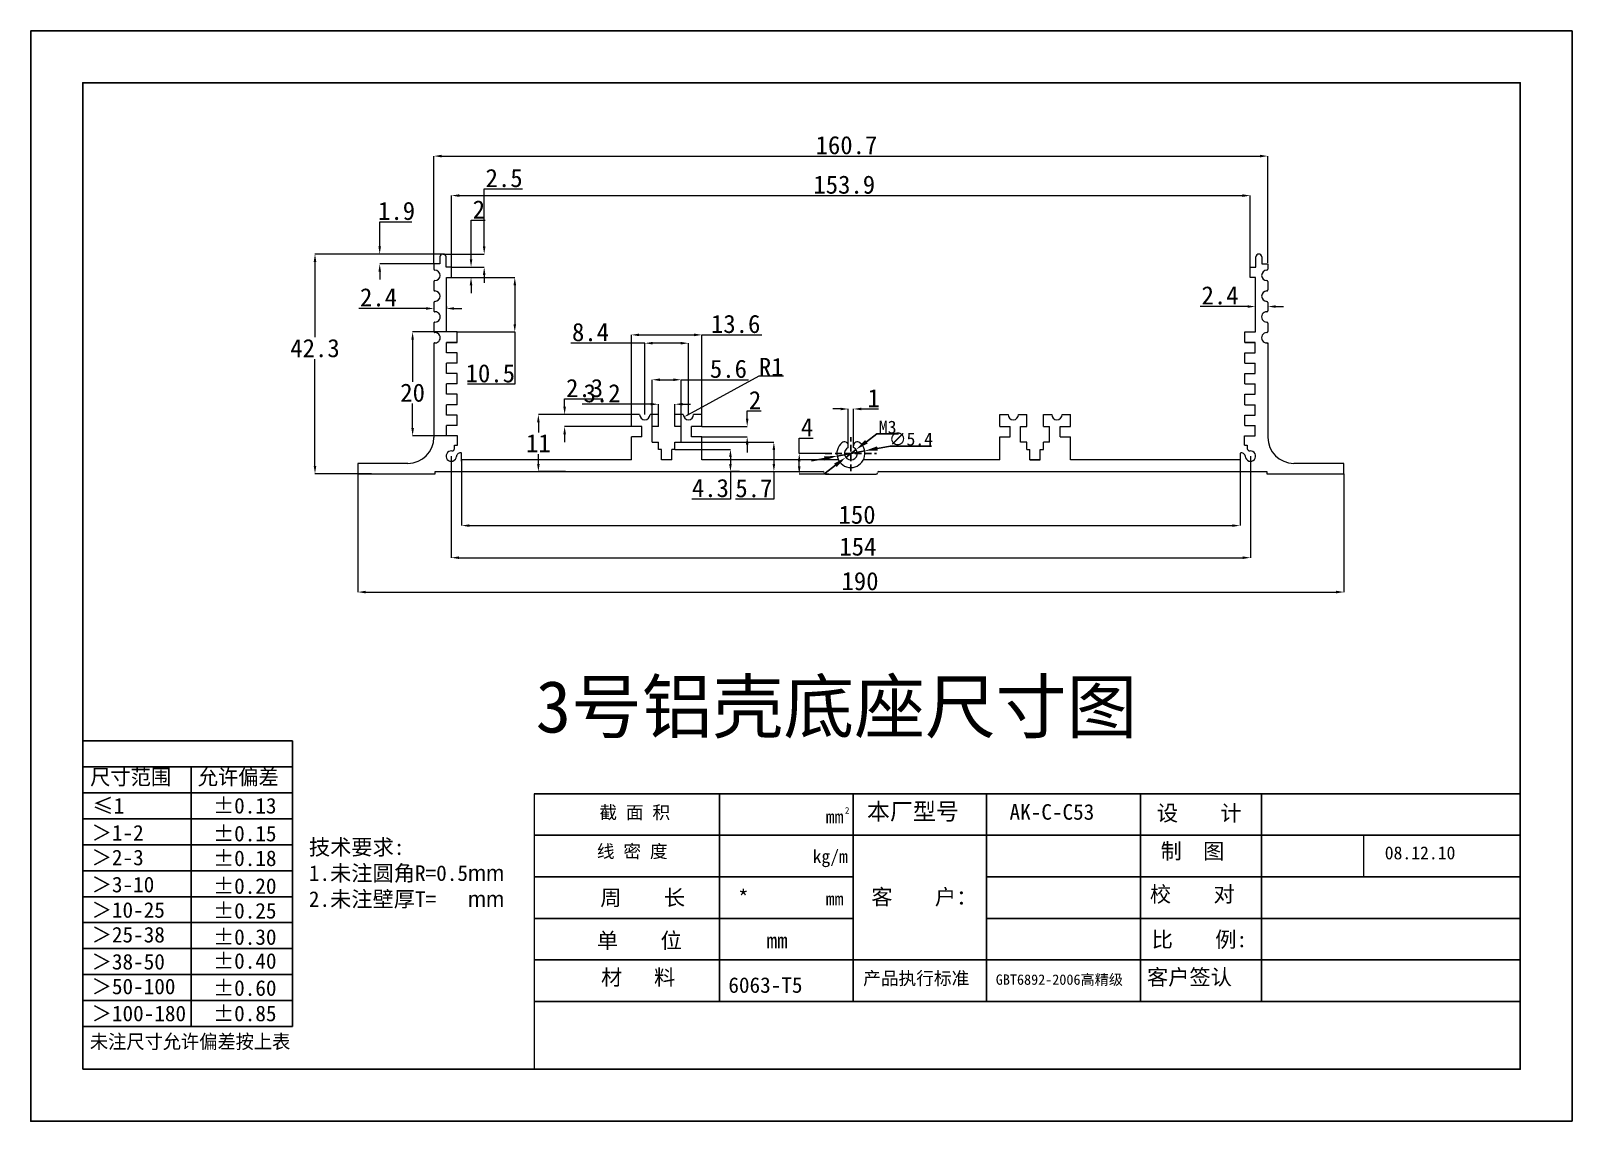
# Model space of a CAD drawing. Header units: millimetres. Extents: x 0 to 6709, y 0 to 2428.
# Drawn here: x 2611.6 to 2908.6, y 180.9 to 390.9 of the extents above; entities that cross this region are included whole.
import ezdxf

# ---------------------------------------------------------------- set-up
doc = ezdxf.new("R2010")
doc.units = ezdxf.units.MM
doc.header["$PDMODE"] = 2
doc.header["$PDSIZE"] = 3
doc.linetypes.add('HIDDEN', pattern=[1.905, 1.27, -0.635])
doc.layers.add('PROPRO', color=1, linetype='Continuous')
doc.dimstyles.new('ISO-25', dxfattribs={"dimtxt": 2.5, "dimasz": 2.5, "dimexe": 0, "dimexo": 0, "dimgap": 0, "dimtad": 1, "dimtih": 1, "dimtoh": 1, "dimdec": 1, "dimdsep": 46, "dimtxsty": 'Standard', "dimcen": 2.5, "dimadec": 0, "dimazin": 0, "dimtfac": 1, "dimtdec": 1, "dimtmove": 0, "dimatfit": 3, "dimfxl": 1, "dimarcsym": 0})
doc.dimstyles.new('ISO-25$0', dxfattribs={"dimtxt": 3.5, "dimasz": 1.5, "dimexe": 0, "dimexo": 0, "dimgap": 0.3, "dimtad": 1, "dimtih": 1, "dimtoh": 1, "dimdec": 1, "dimdsep": 46, "dimtxsty": 'Standard', "dimcen": 0, "dimaunit": 1, "dimadec": 0, "dimazin": 3, "dimtfac": 1, "dimtdec": 1, "dimtofl": 0, "dimtmove": 0, "dimatfit": 3, "dimfxl": 1, "dimlwd": 9, "dimlwe": 9, "dimarcsym": 0})
doc.dimstyles.new('ISO-25$4', dxfattribs={"dimtxt": 3.5, "dimasz": 0.8, "dimexe": 1, "dimexo": 1, "dimgap": 0, "dimtad": 1, "dimtih": 1, "dimtoh": 1, "dimdec": 1, "dimdsep": 46, "dimtxsty": 'Standard', "dimcen": 0, "dimaunit": 1, "dimadec": 0, "dimazin": 3, "dimtfac": 1, "dimtdec": 1, "dimtofl": 0, "dimtmove": 0, "dimatfit": 3, "dimfxl": 1, "dimlwd": 9, "dimlwe": 9, "dimarcsym": 0})

msp = doc.modelspace()

# ---------------------------------------------------------------- texts
at = {"color": 4, "insert": (2708.89, 265.73), "char_height": 10, "width": 140.928, "attachment_point": 1}
msp.add_mtext('3{\\fSimSun|b0|i0|c134|p2;号铝壳底座尺寸图}', dxfattribs=at)
at = {"attachment_point": 1}
for s, insert, char_height, width in [('\\fTxt|b0|i0|c134|p2;尺寸范围', (2623.03, 248.68), 3, 24.7434), ('\\fTxt|b0|i0|c134|p2;允许偏差', (2643.76, 248.68), 3, 24.7434), ('\\fTxt|b0|i0|c134|p2;≤1', (2623.47, 243.14), 3, 23.2304), ('%%p0.13', (2646.69, 243.14), 3, 20.9967), ('{\\fSimSun|b0|i0|c134|p2;设    计}', (2828.56, 241.73), 3, 17.2095), ('\\fTxt|b0|i0|c134|p2;＞1-2', (2623.32, 237.93), 3, 25.1663), ('%%p0.15', (2646.69, 237.78), 3, 20.9967), ('{\\fSimSun|b0|i0|c134|p2;技术要求:\\P1.未注圆角R=0.5\\fArial|b0|i0|c0|p32;mm\\fSimSun|b0|i0|c134|p2;\\P2.未注壁厚T=   \\fArial|b0|i0|c0|p32;mm}', (2665.17, 235.16), 3, 57.9996), ('{\\fSimSun|b0|i0|c134|p2;制  图}', (2829.3, 234.41), 3, 17.2095), ('\\fTxt|b0|i0|c134|p2;＞2-3', (2623.32, 233.17), 3, 25.1663), ('%%p0.18', (2646.69, 233.02), 3, 20.9967), ('\\fTxt|b0|i0|c134|p2;＞3-10', (2623.32, 227.96), 3, 25.1663), ('%%p0.20', (2646.69, 227.67), 3, 20.9967), ('{\\fSimSun|b0|i0|c134|p2;校    对}', (2827.22, 226.1), 3, 17.2095), ('\\fTxt|b0|i0|c134|p2;＞10-25', (2623.32, 223.06), 3, 25.1663), ('%%p0.25', (2646.69, 222.91), 3, 20.9967), ('\\fTxt|b0|i0|c134|p2;＞25-38', (2623.32, 218.3), 3, 25.1663), ('%%p0.30', (2646.69, 217.85), 3, 20.9967), ('\\fTxt|b0|i0|c134|p2;＞38-50', (2623.32, 213.09), 3, 25.1663), ('%%p0.40', (2646.69, 213.24), 3, 20.9967), ('\\fTxt|b0|i0|c134|p2;＞50-100', (2623.32, 208.33), 3, 25.1663), ('%%p0.60', (2646.69, 208.03), 3, 20.9967), ('\\fISOCP|b0|i0|c134|p2;客户签认', (2826.66, 210.12), 3, 17.2095), ('\\fTxt|b0|i0|c134|p2;＞100-180', (2623.32, 203.13), 3, 25.1663), ('%%p0.85', (2646.69, 203.13), 3, 20.9967), ('\\fTxt|b0|i0|c134|p2;未注尺寸允许偏差按上表', (2622.98, 197.56), 2.7, 63.428)]:
    msp.add_mtext(s, dxfattribs=dict(at, insert=insert, char_height=char_height, width=width))
at = {"color": 3, "attachment_point": 1}
for s, insert, char_height, width in [('{\\fSimHei|b0|i0|c134|p2;\\C256;截 面 积}', (2721.14, 241.6), 2.5, 23.9841), ('{\\fSimSun|b0|i0|c134|p54;\\C256;本厂型号}', (2772.7, 242.17), 3.25, 22.2026), ('AK-C-C53', (2800.18, 241.94), 3, 19.6733), ('{\\fSimHei|b0|i0|c134|p2;\\C256;线 密 度}', (2720.66, 234.11), 2.5, 17.5805), ('08.12.10', (2872.48, 233.81), 2.5, 20.842), ('{\\fSimSun|b0|i0|c134|p2;\\C0;材   料}', (2721.46, 210.09), 3, 19.429)]:
    msp.add_mtext(s, dxfattribs=dict(at, insert=insert, char_height=char_height, width=width))
at = {"lineweight": -3, "insert": (2768.48, 241.36), "char_height": 1.25, "width": 8.354, "attachment_point": 1}
msp.add_mtext('{\\fSimSun|b0|i0|c134|p2;2}', dxfattribs=at)
at = {"lineweight": 70, "char_height": 2.5, "width": 113.5994, "attachment_point": 1}
for s, insert in [('{\\fSimSun|b0|i0|c134|p2;mm}', (2764.77, 240.77)), ('{\\fSimSun|b0|i0|c134|p2;kg/m}', (2762.23, 233.12)), ('{\\fSimSun|b0|i0|c134|p2;mm}', (2764.77, 224.96)), ('{\\fSimSun|b0|i0|c134|p2;产品执行标准   \\H0.8x;GBT6892-2006高精级}', (2771.97, 209.65))]:
    msp.add_mtext(s, dxfattribs=dict(at, insert=insert))
at = {"char_height": 3, "attachment_point": 1}
for s, insert in [('{\\fSimSun|b0|i0|c134|p2;周    长     *}', (2721.32, 225.43)), ('{\\fSimSun|b0|i0|c134|p2; 客    户：     }', (2771.49, 225.57)), ('{\\fSimSun|b0|i0|c134|p2;单    位        mm}', (2720.68, 217.18)), ('{\\fSimSun|b0|i0|c134|p2;比    例:}', (2827.57, 217.38)), ('{\\fSimSun|b0|i0|c134|p2;6063-T5}', (2746, 208.6))]:
    msp.add_mtext(s, dxfattribs=dict(at, insert=insert))

# ---------------------------------------------------------------- blocks, each defined once
blk = doc.blocks.new('*D13')
at = {"color": 0, "lineweight": 9, "transparency": 16777216}
for p, q in [((2674.61, 306.58), (2674.61, 282.79)), ((2864.61, 305.58), (2864.61, 282.79)), ((2676.11, 282.79), (2863.11, 282.79))]:
    blk.add_line(p, q, dxfattribs=at)
at = {"color": 0, "transparency": 16777216}
for points in [[(2676.11, 283.04), (2676.11, 282.54), (2674.61, 282.79)], [(2863.11, 283.04), (2863.11, 282.54), (2864.61, 282.79)]]:
    blk.add_solid(points, dxfattribs=at)
at = {"layer": 'Defpoints', "color": 0, "transparency": 16777216}
for p in [(2674.61, 306.58), (2864.61, 305.58), (2864.61, 282.79)]:
    blk.add_point(p, dxfattribs=at)
at = {"color": 0, "transparency": 16777216, "insert": (2771.37, 284.88), "char_height": 3.5, "attachment_point": 5}
blk.add_mtext('190', dxfattribs=at)
blk = doc.blocks.new('*D14')
at = {"color": 0, "lineweight": 9, "transparency": 16777216}
for p, q in [((2692.61, 308.98), (2692.61, 289.41)), ((2846.61, 308.98), (2846.61, 289.41)), ((2694.11, 289.41), (2845.11, 289.41))]:
    blk.add_line(p, q, dxfattribs=at)
at = {"color": 0, "transparency": 16777216}
for points in [[(2694.11, 289.66), (2694.11, 289.16), (2692.61, 289.41)], [(2845.11, 289.66), (2845.11, 289.16), (2846.61, 289.41)]]:
    blk.add_solid(points, dxfattribs=at)
at = {"layer": 'Defpoints', "color": 0, "transparency": 16777216}
for p in [(2692.61, 308.98), (2846.61, 308.98), (2846.61, 289.41)]:
    blk.add_point(p, dxfattribs=at)
at = {"color": 0, "transparency": 16777216, "insert": (2770.96, 291.54), "char_height": 3.5, "attachment_point": 5}
blk.add_mtext('154', dxfattribs=at)
blk = doc.blocks.new('*D15')
at = {"color": 0, "lineweight": 9, "transparency": 16777216}
for p, q in [((2694.61, 308.28), (2694.61, 295.59)), ((2844.61, 308.28), (2844.61, 295.59)), ((2696.11, 295.59), (2843.11, 295.59))]:
    blk.add_line(p, q, dxfattribs=at)
at = {"color": 0, "transparency": 16777216}
for points in [[(2696.11, 295.84), (2696.11, 295.34), (2694.61, 295.59)], [(2843.11, 295.84), (2843.11, 295.34), (2844.61, 295.59)]]:
    blk.add_solid(points, dxfattribs=at)
at = {"layer": 'Defpoints', "color": 0, "transparency": 16777216}
for p in [(2694.61, 308.28), (2844.61, 308.28), (2844.61, 295.59)]:
    blk.add_point(p, dxfattribs=at)
at = {"color": 0, "transparency": 16777216, "insert": (2770.8, 297.67), "char_height": 3.5, "attachment_point": 5}
blk.add_mtext('150', dxfattribs=at)
blk = doc.blocks.new('*D16')
at = {"color": 0, "lineweight": 9, "transparency": 16777216}
for p, q in [((2691.01, 347.88), (2666.35, 347.88)), ((2666.35, 346.38), (2666.35, 331.87)), ((2666.35, 307.08), (2666.35, 327.62)), ((2677.22, 305.58), (2666.35, 305.58))]:
    blk.add_line(p, q, dxfattribs=at)
at = {"color": 0, "transparency": 16777216}
for points in [[(2666.1, 346.38), (2666.6, 346.38), (2666.35, 347.88)], [(2666.1, 307.08), (2666.6, 307.08), (2666.35, 305.58)]]:
    blk.add_solid(points, dxfattribs=at)
at = {"layer": 'Defpoints', "color": 0, "transparency": 16777216}
for p in [(2666.35, 347.88), (2691.01, 347.88), (2677.22, 305.58)]:
    blk.add_point(p, dxfattribs=at)
at = {"color": 0, "transparency": 16777216, "insert": (2666.35, 329.75), "char_height": 3.5, "attachment_point": 5}
blk.add_mtext('42.3', dxfattribs=at)
blk = doc.blocks.new('*D10')
at = {"color": 0, "lineweight": 9, "transparency": 16777216}
for p, q in [((2692.66, 344.38), (2692.66, 359.15)), ((2694.16, 359.15), (2845.06, 359.15)), ((2846.56, 345.23), (2846.56, 359.15))]:
    blk.add_line(p, q, dxfattribs=at)
at = {"color": 0, "transparency": 16777216}
for points in [[(2694.16, 359.4), (2694.16, 358.9), (2692.66, 359.15)], [(2845.06, 359.4), (2845.06, 358.9), (2846.56, 359.15)]]:
    blk.add_solid(points, dxfattribs=at)
at = {"layer": 'Defpoints', "color": 0, "transparency": 16777216}
for p in [(2846.56, 359.15), (2846.56, 345.23), (2692.66, 344.38)]:
    blk.add_point(p, dxfattribs=at)
at = {"color": 0, "transparency": 16777216, "insert": (2768.33, 361.24), "char_height": 3.5, "attachment_point": 5}
blk.add_mtext('153.9', dxfattribs=at)
blk = doc.blocks.new('*D17')
at = {"color": 0, "lineweight": 9, "transparency": 16777216}
for p, q in [((2689.26, 345.98), (2689.26, 366.76)), ((2690.76, 366.76), (2848.46, 366.76)), ((2849.96, 346.18), (2849.96, 366.76))]:
    blk.add_line(p, q, dxfattribs=at)
at = {"color": 0, "transparency": 16777216}
for points in [[(2690.76, 367.01), (2690.76, 366.51), (2689.26, 366.76)], [(2848.46, 367.01), (2848.46, 366.51), (2849.96, 366.76)]]:
    blk.add_solid(points, dxfattribs=at)
at = {"layer": 'Defpoints', "color": 0, "transparency": 16777216}
for p in [(2849.96, 366.76), (2689.26, 345.98), (2849.96, 346.18)]:
    blk.add_point(p, dxfattribs=at)
at = {"color": 0, "transparency": 16777216, "insert": (2768.76, 368.85), "char_height": 3.5, "attachment_point": 5}
blk.add_mtext('160.7', dxfattribs=at)
blk = doc.blocks.new('*D18')
at = {"color": 0, "lineweight": 9, "transparency": 16777216}
for p, q in [((2678.82, 349.38), (2678.82, 354.1)), ((2678.82, 354.1), (2685.03, 354.1)), ((2690.25, 347.88), (2678.82, 347.88)), ((2689.61, 345.98), (2678.82, 345.98)), ((2678.82, 344.48), (2678.82, 342.98))]:
    blk.add_line(p, q, dxfattribs=at)
at = {"color": 0, "transparency": 16777216}
for points in [[(2678.57, 349.38), (2679.07, 349.38), (2678.82, 347.88)], [(2678.57, 344.48), (2679.07, 344.48), (2678.82, 345.98)]]:
    blk.add_solid(points, dxfattribs=at)
at = {"layer": 'Defpoints', "color": 0, "transparency": 16777216}
for p in [(2690.25, 347.88), (2678.82, 345.98), (2689.61, 345.98)]:
    blk.add_point(p, dxfattribs=at)
at = {"color": 0, "transparency": 16777216, "insert": (2682.07, 356.19), "char_height": 3.5, "attachment_point": 5}
blk.add_mtext('1.9', dxfattribs=at)
blk = doc.blocks.new('*D19')
at = {"color": 0, "lineweight": 9, "transparency": 16777216}
for p, q in [((2698.95, 349.38), (2698.95, 360.43)), ((2698.95, 360.43), (2706.33, 360.43)), ((2691.01, 347.88), (2698.95, 347.88)), ((2692.66, 345.38), (2698.95, 345.38)), ((2698.95, 343.88), (2698.95, 342.38))]:
    blk.add_line(p, q, dxfattribs=at)
at = {"color": 0, "transparency": 16777216}
for points in [[(2698.7, 349.38), (2699.2, 349.38), (2698.95, 347.88)], [(2698.7, 343.88), (2699.2, 343.88), (2698.95, 345.38)]]:
    blk.add_solid(points, dxfattribs=at)
at = {"layer": 'Defpoints', "color": 0, "transparency": 16777216}
for p in [(2691.01, 347.88), (2698.95, 347.88), (2692.66, 345.38)]:
    blk.add_point(p, dxfattribs=at)
at = {"color": 0, "transparency": 16777216, "insert": (2702.79, 362.51), "char_height": 3.5, "attachment_point": 5}
blk.add_mtext('2.5', dxfattribs=at)
blk = doc.blocks.new('*D20')
at = {"color": 0, "lineweight": 9, "transparency": 16777216}
for p, q in [((2692.66, 343.38), (2704.85, 343.38)), ((2704.85, 341.88), (2704.85, 334.38)), ((2693.72, 332.88), (2704.85, 332.88)), ((2704.85, 332.88), (2704.85, 322.81)), ((2704.85, 322.81), (2695.72, 322.81))]:
    blk.add_line(p, q, dxfattribs=at)
at = {"color": 0, "transparency": 16777216}
for points in [[(2704.6, 341.88), (2705.1, 341.88), (2704.85, 343.38)], [(2704.6, 334.38), (2705.1, 334.38), (2704.85, 332.88)]]:
    blk.add_solid(points, dxfattribs=at)
at = {"layer": 'Defpoints', "color": 0, "transparency": 16777216}
for p in [(2692.66, 343.38), (2693.72, 332.88), (2704.85, 332.88)]:
    blk.add_point(p, dxfattribs=at)
at = {"color": 0, "transparency": 16777216, "insert": (2700.13, 324.9), "char_height": 3.5, "attachment_point": 5}
blk.add_mtext('10.5', dxfattribs=at)
blk = doc.blocks.new('*D21')
at = {"color": 0, "lineweight": 9, "transparency": 16777216}
for p, q in [((2687.76, 337.41), (2674.77, 337.41)), ((2689.26, 337.78), (2689.26, 337.41)), ((2691.66, 337.78), (2691.66, 337.41)), ((2693.16, 337.41), (2694.66, 337.41))]:
    blk.add_line(p, q, dxfattribs=at)
at = {"color": 0, "transparency": 16777216}
for points in [[(2687.76, 337.66), (2687.76, 337.16), (2689.26, 337.41)], [(2693.16, 337.66), (2693.16, 337.16), (2691.66, 337.41)]]:
    blk.add_solid(points, dxfattribs=at)
at = {"layer": 'Defpoints', "color": 0, "transparency": 16777216}
for p in [(2689.26, 337.78), (2691.66, 337.78), (2691.66, 337.41)]:
    blk.add_point(p, dxfattribs=at)
at = {"color": 0, "transparency": 16777216, "insert": (2678.59, 339.54), "char_height": 3.5, "attachment_point": 5}
blk.add_mtext('2.4', dxfattribs=at)
blk = doc.blocks.new('*D11')
at = {"color": 0, "lineweight": 9, "transparency": 16777216}
for p, q in [((2693.72, 332.88), (2685.16, 332.88)), ((2685.16, 331.38), (2685.16, 323.26)), ((2685.16, 314.38), (2685.16, 319.09)), ((2693.79, 312.88), (2685.16, 312.88))]:
    blk.add_line(p, q, dxfattribs=at)
at = {"color": 0, "transparency": 16777216}
for points in [[(2684.91, 331.38), (2685.41, 331.38), (2685.16, 332.88)], [(2684.91, 314.38), (2685.41, 314.38), (2685.16, 312.88)]]:
    blk.add_solid(points, dxfattribs=at)
at = {"layer": 'Defpoints', "color": 0, "transparency": 16777216}
for p in [(2693.72, 332.88), (2685.16, 312.88), (2693.79, 312.88)]:
    blk.add_point(p, dxfattribs=at)
at = {"color": 0, "transparency": 16777216, "insert": (2685.16, 321.17), "char_height": 3.5, "attachment_point": 5}
blk.add_mtext('20', dxfattribs=at)
blk = doc.blocks.new('*D22')
at = {"color": 0, "lineweight": 9, "transparency": 16777216}
for p, q in [((2696.42, 346.88), (2696.42, 354.4)), ((2696.42, 354.4), (2699.13, 354.4)), ((2692.66, 345.38), (2696.42, 345.38)), ((2692.66, 343.38), (2696.42, 343.38)), ((2696.42, 341.88), (2696.42, 340.38))]:
    blk.add_line(p, q, dxfattribs=at)
at = {"color": 0, "transparency": 16777216}
for points in [[(2696.17, 346.88), (2696.67, 346.88), (2696.42, 345.38)], [(2696.17, 341.88), (2696.67, 341.88), (2696.42, 343.38)]]:
    blk.add_solid(points, dxfattribs=at)
at = {"layer": 'Defpoints', "color": 0, "transparency": 16777216}
for p in [(2692.66, 345.38), (2696.42, 345.38), (2692.66, 343.38)]:
    blk.add_point(p, dxfattribs=at)
at = {"color": 0, "transparency": 16777216, "insert": (2697.93, 356.48), "char_height": 3.5, "attachment_point": 5}
blk.add_mtext('2', dxfattribs=at)
blk = doc.blocks.new('*D23')
at = {"color": 0, "lineweight": 9, "transparency": 16777216}
for p, q in [((2846.06, 337.78), (2836.93, 337.78)), ((2851.46, 337.78), (2852.96, 337.78))]:
    blk.add_line(p, q, dxfattribs=at)
at = {"color": 0, "transparency": 16777216}
for points in [[(2846.06, 338.03), (2846.06, 337.53), (2847.56, 337.78)], [(2851.46, 338.03), (2851.46, 337.53), (2849.96, 337.78)]]:
    blk.add_solid(points, dxfattribs=at)
at = {"layer": 'Defpoints', "color": 0, "transparency": 16777216}
for p in [(2847.56, 337.78), (2847.56, 337.78), (2849.96, 337.78)]:
    blk.add_point(p, dxfattribs=at)
at = {"color": 0, "transparency": 16777216, "insert": (2840.75, 339.91), "char_height": 3.5, "attachment_point": 5}
blk.add_mtext('2.4', dxfattribs=at)
blk = doc.blocks.new('*D24')
at = {"color": 0, "lineweight": 9, "transparency": 16777216}
for p, q in [((2714.45, 318.48), (2714.45, 319.98)), ((2714.45, 319.98), (2721.83, 319.98)), ((2727.31, 316.98), (2714.45, 316.98)), ((2727.31, 314.68), (2714.45, 314.68)), ((2714.45, 313.18), (2714.45, 311.68))]:
    blk.add_line(p, q, dxfattribs=at)
at = {"color": 0, "transparency": 16777216}
for points in [[(2714.2, 318.48), (2714.7, 318.48), (2714.45, 316.98)], [(2714.2, 313.18), (2714.7, 313.18), (2714.45, 314.68)]]:
    blk.add_solid(points, dxfattribs=at)
at = {"layer": 'Defpoints', "color": 0, "transparency": 16777216}
for p in [(2714.45, 316.98), (2727.31, 316.98), (2727.31, 314.68)]:
    blk.add_point(p, dxfattribs=at)
at = {"color": 0, "transparency": 16777216, "insert": (2718.29, 322.06), "char_height": 3.5, "attachment_point": 5}
blk.add_mtext('2.3', dxfattribs=at)
blk = doc.blocks.new('*D25')
at = {"color": 0, "lineweight": 9, "transparency": 16777216}
for p, q in [((2749.63, 316.18), (2749.63, 317.68)), ((2749.63, 317.68), (2752.35, 317.68)), ((2740.91, 314.68), (2749.63, 314.68)), ((2740.91, 312.68), (2749.63, 312.68)), ((2749.63, 311.18), (2749.63, 309.68))]:
    blk.add_line(p, q, dxfattribs=at)
at = {"color": 0, "transparency": 16777216}
for points in [[(2749.38, 316.18), (2749.88, 316.18), (2749.63, 314.68)], [(2749.38, 311.18), (2749.88, 311.18), (2749.63, 312.68)]]:
    blk.add_solid(points, dxfattribs=at)
at = {"layer": 'Defpoints', "color": 0, "transparency": 16777216}
for p in [(2740.91, 314.68), (2740.91, 312.68), (2749.63, 314.68)]:
    blk.add_point(p, dxfattribs=at)
at = {"color": 0, "transparency": 16777216, "insert": (2751.14, 319.76), "char_height": 3.5, "attachment_point": 5}
blk.add_mtext('2', dxfattribs=at)
blk = doc.blocks.new('*D12')
at = {"color": 0, "lineweight": 9, "transparency": 16777216}
for p, q in [((2727.31, 316.98), (2709.39, 316.98)), ((2709.39, 315.48), (2709.39, 313.54)), ((2709.39, 307.48), (2709.39, 309.36)), ((2714.63, 305.98), (2709.39, 305.98))]:
    blk.add_line(p, q, dxfattribs=at)
at = {"color": 0, "transparency": 16777216}
for points in [[(2709.14, 315.48), (2709.64, 315.48), (2709.39, 316.98)], [(2709.14, 307.48), (2709.64, 307.48), (2709.39, 305.98)]]:
    blk.add_solid(points, dxfattribs=at)
at = {"layer": 'Defpoints', "color": 0, "transparency": 16777216}
for p in [(2727.31, 316.98), (2709.39, 305.98), (2714.63, 305.98)]:
    blk.add_point(p, dxfattribs=at)
at = {"color": 0, "transparency": 16777216, "insert": (2709.39, 311.45), "char_height": 3.5, "attachment_point": 5}
blk.add_mtext('11', dxfattribs=at)
blk = doc.blocks.new('*D26')
at = {"color": 0, "lineweight": 9, "transparency": 16777216}
for p, q in [((2731.01, 318.97), (2717.84, 318.97)), ((2732.51, 316.98), (2732.51, 318.97)), ((2735.71, 316.98), (2735.71, 318.97)), ((2737.21, 318.97), (2738.71, 318.97))]:
    blk.add_line(p, q, dxfattribs=at)
at = {"color": 0, "transparency": 16777216}
for points in [[(2731.01, 319.22), (2731.01, 318.72), (2732.51, 318.97)], [(2737.21, 319.22), (2737.21, 318.72), (2735.71, 318.97)]]:
    blk.add_solid(points, dxfattribs=at)
at = {"layer": 'Defpoints', "color": 0, "transparency": 16777216}
for p in [(2735.71, 318.97), (2732.51, 316.98), (2735.71, 316.98)]:
    blk.add_point(p, dxfattribs=at)
at = {"color": 0, "transparency": 16777216, "insert": (2721.67, 321.06), "char_height": 3.5, "attachment_point": 5}
blk.add_mtext('3.2', dxfattribs=at)
blk = doc.blocks.new('*D27')
at = {"color": 0, "lineweight": 9, "transparency": 16777216}
for p, q in [((2731.31, 314.68), (2731.31, 323.68)), ((2732.81, 323.68), (2735.41, 323.68)), ((2736.91, 314.68), (2736.91, 323.68)), ((2736.91, 323.68), (2749.85, 323.68))]:
    blk.add_line(p, q, dxfattribs=at)
at = {"color": 0, "transparency": 16777216}
for points in [[(2732.81, 323.93), (2732.81, 323.43), (2731.31, 323.68)], [(2735.41, 323.93), (2735.41, 323.43), (2736.91, 323.68)]]:
    blk.add_solid(points, dxfattribs=at)
at = {"layer": 'Defpoints', "color": 0, "transparency": 16777216}
for p in [(2736.91, 323.68), (2731.31, 314.68), (2736.91, 314.68)]:
    blk.add_point(p, dxfattribs=at)
at = {"color": 0, "transparency": 16777216, "insert": (2746.01, 325.77), "char_height": 3.5, "attachment_point": 5}
blk.add_mtext('5.6', dxfattribs=at)
blk = doc.blocks.new('*D28')
at = {"color": 0, "lineweight": 9, "transparency": 16777216}
for p, q in [((2727.31, 316.98), (2727.31, 332.32)), ((2728.81, 332.32), (2739.41, 332.32)), ((2740.91, 316.98), (2740.91, 332.32)), ((2740.91, 332.32), (2752.42, 332.32))]:
    blk.add_line(p, q, dxfattribs=at)
at = {"color": 0, "transparency": 16777216}
for points in [[(2728.81, 332.57), (2728.81, 332.07), (2727.31, 332.32)], [(2739.41, 332.57), (2739.41, 332.07), (2740.91, 332.32)]]:
    blk.add_solid(points, dxfattribs=at)
at = {"layer": 'Defpoints', "color": 0, "transparency": 16777216}
for p in [(2740.91, 332.32), (2727.31, 316.98), (2740.91, 316.98)]:
    blk.add_point(p, dxfattribs=at)
at = {"color": 0, "transparency": 16777216, "insert": (2747.41, 334.41), "char_height": 3.5, "attachment_point": 5}
blk.add_mtext('13.6', dxfattribs=at)
blk = doc.blocks.new('*D29')
at = {"color": 0, "lineweight": 9, "transparency": 16777216}
for p, q in [((2735.71, 310.28), (2746.4, 310.28)), ((2746.4, 308.78), (2746.4, 307.48)), ((2748.12, 305.98), (2746.4, 305.98)), ((2746.4, 305.98), (2746.4, 300.68)), ((2746.4, 300.68), (2738.98, 300.68))]:
    blk.add_line(p, q, dxfattribs=at)
at = {"color": 0, "transparency": 16777216}
for points in [[(2746.15, 308.78), (2746.65, 308.78), (2746.4, 310.28)], [(2746.15, 307.48), (2746.65, 307.48), (2746.4, 305.98)]]:
    blk.add_solid(points, dxfattribs=at)
at = {"layer": 'Defpoints', "color": 0, "transparency": 16777216}
for p in [(2735.71, 310.28), (2746.4, 305.98), (2748.12, 305.98)]:
    blk.add_point(p, dxfattribs=at)
at = {"color": 0, "transparency": 16777216, "insert": (2742.54, 302.81), "char_height": 3.5, "attachment_point": 5}
blk.add_mtext('4.3', dxfattribs=at)
blk = doc.blocks.new('*D30')
at = {"color": 0, "lineweight": 9, "transparency": 16777216}
for p, q in [((2736.91, 311.68), (2754.77, 311.68)), ((2754.77, 310.18), (2754.77, 307.48)), ((2753.35, 305.98), (2754.77, 305.98)), ((2754.77, 305.98), (2754.77, 300.68)), ((2754.77, 300.68), (2747.37, 300.68))]:
    blk.add_line(p, q, dxfattribs=at)
at = {"color": 0, "transparency": 16777216}
for points in [[(2754.52, 310.18), (2755.02, 310.18), (2754.77, 311.68)], [(2754.52, 307.48), (2755.02, 307.48), (2754.77, 305.98)]]:
    blk.add_solid(points, dxfattribs=at)
at = {"layer": 'Defpoints', "color": 0, "transparency": 16777216}
for p in [(2736.91, 311.68), (2753.35, 305.98), (2754.77, 305.98)]:
    blk.add_point(p, dxfattribs=at)
at = {"color": 0, "transparency": 16777216, "insert": (2750.92, 302.77), "char_height": 3.5, "attachment_point": 5}
blk.add_mtext('5.7', dxfattribs=at)
blk = doc.blocks.new('*D31')
at = {"color": 0, "lineweight": 9, "transparency": 16777216}
for p, q in [((2729.91, 330.72), (2715.62, 330.72)), ((2729.91, 316.98), (2729.91, 330.72)), ((2736.81, 330.72), (2731.41, 330.72)), ((2738.31, 316.98), (2738.31, 330.72))]:
    blk.add_line(p, q, dxfattribs=at)
at = {"color": 0, "transparency": 16777216}
for points in [[(2731.41, 330.97), (2731.41, 330.47), (2729.91, 330.72)], [(2736.81, 330.97), (2736.81, 330.47), (2738.31, 330.72)]]:
    blk.add_solid(points, dxfattribs=at)
at = {"layer": 'Defpoints', "color": 0, "transparency": 16777216}
for p in [(2738.31, 330.72), (2729.91, 316.98), (2738.31, 316.98)]:
    blk.add_point(p, dxfattribs=at)
at = {"color": 0, "transparency": 16777216, "insert": (2719.44, 332.84), "char_height": 3.5, "attachment_point": 5}
blk.add_mtext('8.4', dxfattribs=at)
blk = doc.blocks.new('*D32')
at = {"color": 0, "lineweight": 9, "transparency": 16777216}
for p, q in [((2751.9, 324.36), (2738.14, 316.88)), ((2756.6, 324.36), (2751.9, 324.36))]:
    blk.add_line(p, q, dxfattribs=at)
at = {"color": 0, "transparency": 16777216}
blk.add_solid([(2738.07, 317), (2738.2, 316.77), (2737.43, 316.5)], dxfattribs=at)
at = {"layer": 'Defpoints', "color": 0, "transparency": 16777216}
for p in [(2737.43, 316.5), (2738.31, 316.98)]:
    blk.add_point(p, dxfattribs=at)
at = {"color": 0, "transparency": 16777216, "insert": (2754.25, 326.15), "char_height": 3.5, "attachment_point": 5}
blk.add_mtext('R1', dxfattribs=at)
blk = doc.blocks.new('*D33')
at = {"color": 0, "lineweight": -2, "transparency": 16777216}
for p, q in [((2774.58, 313.27), (2772.6, 311.75)), ((2778.81, 313.27), (2774.58, 313.27)), ((2768.62, 308.73), (2770.61, 310.24)), ((2766.63, 307.21), (2764.64, 305.7))]:
    blk.add_line(p, q, dxfattribs=at)
at = {"color": 0, "transparency": 16777216}
for points in [[(2772.34, 312.08), (2772.85, 311.42), (2770.61, 310.24)], [(2766.37, 307.54), (2766.88, 306.88), (2768.62, 308.73)]]:
    blk.add_solid(points, dxfattribs=at)
at = {"layer": 'Defpoints', "color": 0, "transparency": 16777216}
for p in [(2770.61, 310.24), (2768.62, 308.73)]:
    blk.add_point(p, dxfattribs=at)
at = {"color": 0, "transparency": 16777216, "insert": (2776.7, 314.54), "char_height": 2.5, "attachment_point": 5}
blk.add_mtext('M3', dxfattribs=at)
blk = doc.blocks.new('*D34')
at = {"color": 0, "lineweight": -2, "transparency": 16777216}
for p, q in [((2766.96, 308.99), (2772.27, 309.98)), ((2777.18, 310.9), (2774.72, 310.44)), ((2785.17, 310.9), (2777.18, 310.9)), ((2764.5, 308.53), (2762.04, 308.07))]:
    blk.add_line(p, q, dxfattribs=at)
at = {"color": 0, "transparency": 16777216}
for points in [[(2764.42, 308.94), (2764.58, 308.12), (2766.96, 308.99)], [(2774.65, 310.85), (2774.8, 310.03), (2772.27, 309.98)]]:
    blk.add_solid(points, dxfattribs=at)
at = {"layer": 'Defpoints', "color": 0, "transparency": 16777216}
for p in [(2766.96, 308.99), (2772.27, 309.98)]:
    blk.add_point(p, dxfattribs=at)
at = {"color": 0, "transparency": 16777216, "insert": (2781.18, 312.24), "char_height": 2.5, "attachment_point": 5}
blk.add_mtext('∅5.4', dxfattribs=at)
blk = doc.blocks.new('*D35')
at = {"color": 0, "lineweight": 9, "transparency": 16777216}
for p, q in [((2759.66, 309.48), (2759.66, 312.45)), ((2759.66, 312.45), (2762.37, 312.45)), ((2764.66, 309.48), (2759.66, 309.48)), ((2759.66, 306.98), (2759.66, 307.98)), ((2765.38, 305.48), (2759.66, 305.48))]:
    blk.add_line(p, q, dxfattribs=at)
at = {"color": 0, "transparency": 16777216}
for points in [[(2759.41, 307.98), (2759.91, 307.98), (2759.66, 309.48)], [(2759.41, 306.98), (2759.91, 306.98), (2759.66, 305.48)]]:
    blk.add_solid(points, dxfattribs=at)
at = {"layer": 'Defpoints', "color": 0, "transparency": 16777216}
for p in [(2764.66, 309.48), (2759.66, 305.48), (2765.38, 305.48)]:
    blk.add_point(p, dxfattribs=at)
at = {"color": 0, "transparency": 16777216, "insert": (2761.17, 314.56), "char_height": 3.5, "attachment_point": 5}
blk.add_mtext('4', dxfattribs=at)
blk = doc.blocks.new('*D36')
at = {"color": 0, "lineweight": 9, "transparency": 16777216}
for p, q in [((2767.61, 318.05), (2766.11, 318.05)), ((2769.11, 310.63), (2769.11, 318.05)), ((2770.11, 310.8), (2770.11, 318.05)), ((2771.61, 318.05), (2774.91, 318.05))]:
    blk.add_line(p, q, dxfattribs=at)
at = {"color": 0, "transparency": 16777216}
for points in [[(2767.61, 318.3), (2767.61, 317.8), (2769.11, 318.05)], [(2771.61, 318.3), (2771.61, 317.8), (2770.11, 318.05)]]:
    blk.add_solid(points, dxfattribs=at)
at = {"layer": 'Defpoints', "color": 0, "transparency": 16777216}
for p in [(2770.11, 318.05), (2769.11, 310.63), (2770.11, 310.8)]:
    blk.add_point(p, dxfattribs=at)
at = {"color": 0, "transparency": 16777216, "insert": (2774.01, 320.14), "char_height": 3.5, "attachment_point": 5}
blk.add_mtext('1', dxfattribs=at)

# ---------------------------------------------------------------- dimensions: what is measured, and where the dimension line sits
at = {"color": 4}
for base, p1, p2, picture, middle in [((2849.96, 366.76), (2689.26, 345.98), (2849.96, 346.18), '*D17', (2768.76, 366.76)), ((2846.56, 359.15), (2692.66, 344.38), (2846.56, 345.23), '*D10', (2768.33, 359.15)), ((2691.66, 337.41), (2689.26, 337.78), (2691.66, 337.78), '*D21', (2678.59, 337.41)), ((2740.91, 332.32), (2727.31, 316.98), (2740.91, 316.98), '*D28', (2747.41, 332.32)), ((2738.31, 330.72), (2729.91, 316.98), (2738.31, 316.98), '*D31', (2719.44, 330.72)), ((2736.91, 323.68), (2731.31, 314.68), (2736.91, 314.68), '*D27', (2746.01, 323.68)), ((2735.71, 318.97), (2732.51, 316.98), (2735.71, 316.98), '*D26', (2721.67, 318.97)), ((2846.61, 289.41), (2692.61, 308.98), (2846.61, 308.98), '*D14', (2770.96, 289.41)), ((2864.61, 282.79), (2674.61, 306.58), (2864.61, 305.58), '*D13', (2771.37, 282.79)), ((2844.61, 295.59), (2694.61, 308.28), (2844.61, 308.28), '*D15', (2770.8, 295.59))]:
    dim = msp.add_linear_dim(base=base, p1=p1, p2=p2, dimstyle='ISO-25$0', dxfattribs=at)
    dim.commit()
    dim.dimension.update_dxf_attribs({"geometry": picture, "text_midpoint": middle, "dimtype": 160})
for base, p1, p2, picture, middle in [((2698.95, 347.88), (2692.66, 345.38), (2691.01, 347.88), '*D19', (2702.79, 360.43)), ((2678.82, 345.98), (2690.25, 347.88), (2689.61, 345.98), '*D18', (2682.07, 354.1)), ((2696.42, 345.38), (2692.66, 343.38), (2692.66, 345.38), '*D22', (2697.93, 354.4)), ((2666.35, 347.88), (2677.22, 305.58), (2691.01, 347.88), '*D16', (2666.35, 329.75)), ((2704.85, 332.88), (2692.66, 343.38), (2693.72, 332.88), '*D20', (2700.13, 322.81)), ((2685.16, 312.88), (2693.72, 332.88), (2693.79, 312.88), '*D11', (2685.16, 321.17)), ((2709.39, 305.98), (2727.31, 316.98), (2714.63, 305.98), '*D12', (2709.39, 311.45)), ((2759.66, 305.48), (2764.66, 309.48), (2765.38, 305.48), '*D35', (2761.17, 312.45)), ((2746.4, 305.98), (2735.71, 310.28), (2748.12, 305.98), '*D29', (2742.54, 300.68)), ((2754.77, 305.98), (2736.91, 311.68), (2753.35, 305.98), '*D30', (2750.92, 300.68))]:
    dim = msp.add_linear_dim(base=base, p1=p1, p2=p2, angle=90, dimstyle='ISO-25$0', dxfattribs=at)
    dim.commit()
    dim.dimension.update_dxf_attribs({"geometry": picture, "text_midpoint": middle, "dimtype": 160})
for base, p1, p2, angle, picture, middle in [((2847.56, 337.78), (2849.96, 337.78), (2847.56, 337.78), 180, '*D23', (2840.75, 339.91)), ((2714.45, 316.98), (2727.31, 314.68), (2727.31, 316.98), 90, '*D24', (2718.29, 322.06)), ((2749.63, 314.68), (2740.91, 312.68), (2740.91, 314.68), 90, '*D25', (2751.14, 319.76))]:
    dim = msp.add_linear_dim(base=base, p1=p1, p2=p2, angle=angle, dimstyle='ISO-25$0', dxfattribs=at)
    dim.commit()
    dim.dimension.update_dxf_attribs({"geometry": picture, "text_midpoint": middle})
dim = msp.add_radius_dim(center=(2738.31, 316.98), mpoint=(2737.43, 316.5), dimstyle='ISO-25$4', override={"dimtmove": 1}, dxfattribs=at)
dim.commit()
dim.dimension.update_dxf_attribs({"geometry": '*D32', "text_midpoint": (2751.9, 324.36), "dimtype": 164})
dim = msp.add_linear_dim(base=(2770.11, 318.05), p1=(2769.11, 310.63), p2=(2770.11, 310.8), dimstyle='ISO-25$0', dxfattribs=at)
dim.commit()
dim.dimension.update_dxf_attribs({"geometry": '*D36', "text_midpoint": (2774.01, 320.14)})
dim = msp.add_diameter_dim_2p(p1=(2768.62, 308.73), p2=(2770.61, 310.24), text='M3', dimstyle='ISO-25', dxfattribs=at)
dim.commit()
dim.dimension.update_dxf_attribs({"geometry": '*D33', "text_midpoint": (2776.7, 314.54)})
dim = msp.add_diameter_dim_2p(p1=(2766.96, 308.99), p2=(2772.27, 309.98), dimstyle='ISO-25', dxfattribs=at)
dim.commit()
dim.dimension.update_dxf_attribs({"geometry": '*D34', "text_midpoint": (2781.18, 312.24)})

# ---------------------------------------------------------------- linework, layer by layer
at = {"color": 7, "linetype": 'Continuous', "lineweight": 15}
for p, q in [((2689.26, 345.98), (2689.26, 344.98)), ((2690.41, 345.98), (2689.26, 345.98)), ((2690.41, 347.38), (2690.41, 345.98)), ((2691.61, 345.38), (2691.61, 347.38)), ((2692.66, 345.38), (2691.61, 345.38)), ((2692.66, 343.38), (2692.66, 345.38)), ((2846.56, 345.38), (2847.61, 345.38)), ((2846.56, 343.38), (2846.56, 345.38)), ((2847.61, 345.38), (2847.61, 347.38)), ((2848.81, 347.38), (2848.81, 345.98)), ((2848.81, 345.98), (2849.96, 345.98)), ((2849.96, 345.98), (2849.96, 344.98)), ((2689.26, 342.58), (2689.26, 340.98)), ((2691.66, 343.38), (2692.66, 343.38)), ((2691.66, 332.88), (2691.66, 343.38)), ((2847.56, 343.38), (2846.56, 343.38)), ((2847.56, 332.88), (2847.56, 343.38)), ((2849.96, 342.58), (2849.96, 340.98)), ((2689.26, 338.58), (2689.26, 336.98)), ((2849.96, 338.58), (2849.96, 336.98)), ((2689.26, 334.58), (2689.26, 332.98)), ((2693.72, 332.88), (2691.66, 332.88)), ((2693.72, 330.88), (2693.72, 332.88)), ((2845.5, 332.88), (2847.56, 332.88)), ((2845.5, 330.88), (2845.5, 332.88)), ((2849.96, 334.58), (2849.96, 332.98)), ((2689.26, 330.78), (2689.26, 312.58)), ((2691.72, 328.88), (2691.72, 330.88)), ((2847.5, 328.88), (2847.5, 330.88)), ((2849.96, 330.78), (2849.96, 312.58)), ((2693.72, 328.88), (2691.72, 328.88)), ((2693.72, 326.88), (2691.72, 326.88)), ((2691.72, 324.88), (2691.72, 326.88)), ((2693.72, 326.88), (2693.72, 328.88)), ((2845.5, 328.88), (2847.5, 328.88)), ((2845.5, 326.88), (2845.5, 328.88)), ((2845.5, 326.88), (2847.5, 326.88)), ((2847.5, 324.88), (2847.5, 326.88)), ((2693.72, 324.88), (2691.72, 324.88)), ((2693.72, 322.88), (2693.72, 324.88)), ((2845.5, 324.88), (2847.5, 324.88)), ((2845.5, 322.88), (2845.5, 324.88)), ((2693.72, 322.88), (2691.72, 322.88)), ((2691.72, 320.88), (2691.72, 322.88)), ((2693.72, 320.88), (2691.72, 320.88)), ((2693.72, 318.88), (2693.72, 320.88)), ((2845.5, 322.88), (2847.5, 322.88)), ((2845.5, 320.88), (2847.5, 320.88)), ((2845.5, 318.88), (2845.5, 320.88)), ((2847.5, 320.88), (2847.5, 322.88)), ((2693.72, 318.88), (2691.72, 318.88)), ((2691.72, 316.88), (2691.72, 318.88)), ((2845.5, 318.88), (2847.5, 318.88)), ((2847.5, 316.88), (2847.5, 318.88)), ((2693.72, 316.88), (2691.72, 316.88)), ((2693.72, 314.88), (2691.72, 314.88)), ((2691.72, 312.88), (2691.72, 314.88)), ((2693.72, 314.88), (2693.72, 316.88)), ((2728.91, 316.98), (2727.31, 316.98)), ((2727.31, 314.68), (2727.31, 316.98)), ((2732.51, 316.98), (2730.91, 316.98)), ((2732.51, 314.68), (2732.51, 316.98)), ((2737.31, 316.98), (2735.71, 316.98)), ((2735.71, 314.68), (2735.71, 316.98)), ((2740.91, 316.98), (2739.31, 316.98)), ((2740.91, 314.68), (2740.91, 316.98)), ((2798.31, 316.98), (2799.91, 316.98)), ((2798.31, 314.68), (2798.31, 316.98)), ((2801.91, 316.98), (2803.51, 316.98)), ((2803.51, 314.68), (2803.51, 316.98)), ((2806.71, 316.98), (2808.31, 316.98)), ((2806.71, 314.68), (2806.71, 316.98)), ((2810.31, 316.98), (2811.91, 316.98)), ((2811.91, 314.68), (2811.91, 316.98)), ((2845.5, 316.88), (2847.5, 316.88)), ((2845.5, 314.88), (2845.5, 316.88)), ((2845.5, 314.88), (2847.5, 314.88)), ((2847.5, 312.88), (2847.5, 314.88)), ((2693.79, 312.88), (2691.72, 312.88)), ((2693.79, 311.08), (2693.79, 312.88)), ((2729.31, 314.68), (2727.31, 314.68)), ((2729.31, 312.68), (2727.31, 312.68)), ((2727.31, 308.28), (2727.31, 312.68)), ((2729.31, 312.68), (2729.31, 314.68)), ((2732.51, 314.68), (2731.31, 314.68)), ((2731.31, 311.68), (2731.31, 314.68)), ((2736.91, 314.68), (2735.71, 314.68)), ((2736.91, 311.68), (2736.91, 314.68)), ((2740.91, 314.68), (2738.91, 314.68)), ((2738.91, 312.68), (2738.91, 314.68)), ((2740.91, 312.68), (2738.91, 312.68)), ((2740.91, 308.28), (2740.91, 312.68)), ((2798.31, 314.68), (2800.31, 314.68)), ((2798.31, 312.68), (2800.31, 312.68)), ((2798.31, 308.28), (2798.31, 312.68)), ((2800.31, 312.68), (2800.31, 314.68)), ((2802.31, 314.68), (2803.51, 314.68)), ((2802.31, 311.68), (2802.31, 314.68)), ((2806.71, 314.68), (2807.91, 314.68)), ((2807.91, 311.68), (2807.91, 314.68)), ((2809.91, 314.68), (2811.91, 314.68)), ((2809.91, 312.68), (2809.91, 314.68)), ((2809.91, 312.68), (2811.91, 312.68)), ((2811.91, 308.28), (2811.91, 312.68)), ((2845.43, 312.88), (2847.5, 312.88)), ((2845.43, 311.08), (2845.43, 312.88)), ((2693.24, 311.08), (2693.79, 311.08)), ((2693.24, 310.47), (2693.24, 311.08)), ((2694.61, 307.98), (2694.61, 309.56)), ((2731.31, 311.68), (2732.51, 311.68)), ((2732.51, 310.28), (2732.51, 311.68)), ((2733.11, 310.28), (2732.51, 310.28)), ((2733.11, 308.28), (2733.11, 310.28)), ((2735.71, 310.28), (2735.11, 310.28)), ((2735.11, 308.28), (2735.11, 310.28)), ((2735.71, 311.68), (2736.91, 311.68)), ((2735.71, 310.28), (2735.71, 311.68)), ((2769.11, 310.63), (2769.11, 310.98)), ((2770.11, 310.63), (2770.11, 310.98)), ((2803.51, 311.68), (2802.31, 311.68)), ((2803.51, 310.28), (2803.51, 311.68)), ((2803.51, 310.28), (2804.11, 310.28)), ((2804.11, 308.28), (2804.11, 310.28)), ((2806.11, 310.28), (2806.71, 310.28)), ((2806.11, 308.28), (2806.11, 310.28)), ((2807.91, 311.68), (2806.71, 311.68)), ((2806.71, 310.28), (2806.71, 311.68)), ((2844.61, 309.56), (2844.61, 307.98)), ((2845.43, 311.08), (2845.98, 311.08)), ((2845.98, 311.08), (2845.98, 310.47)), ((2674.61, 307.58), (2674.61, 305.58)), ((2684.26, 307.58), (2674.61, 307.58)), ((2689.48, 305.98), (2764.23, 305.98)), ((2689.48, 305.58), (2689.48, 305.98)), ((2727.31, 308.28), (2694.61, 308.28)), ((2735.11, 308.28), (2733.11, 308.28)), ((2767.19, 308.28), (2740.91, 308.28)), ((2798.31, 308.28), (2772.03, 308.28)), ((2775, 305.98), (2849.75, 305.98)), ((2806.11, 308.28), (2804.11, 308.28)), ((2804.11, 308.28), (2806.11, 308.28)), ((2844.61, 308.28), (2811.91, 308.28)), ((2849.75, 305.98), (2849.75, 305.58)), ((2864.61, 307.58), (2854.96, 307.58)), ((2864.61, 305.58), (2864.61, 307.58)), ((2674.61, 305.58), (2689.48, 305.58)), ((2764.73, 305.48), (2774.5, 305.48)), ((2771.75, 305.48), (2774.5, 305.48)), ((2849.75, 305.58), (2864.61, 305.58))]:
    msp.add_line(p, q, dxfattribs=at)
for p, q in [((2693.72, 330.88), (2691.72, 330.88)), ((2845.5, 330.88), (2847.5, 330.88)), ((2621.59, 199.12), (2621.59, 254.12)), ((2621.59, 254.12), (2662, 254.12)), ((2662, 254.12), (2662, 199.12)), ((2621.59, 249.12), (2662, 249.12)), ((2642.46, 199.12), (2642.46, 249.12)), ((2621.59, 244.12), (2662, 244.12)), ((2621.59, 239.12), (2662, 239.12)), ((2621.59, 234.12), (2662, 234.12)), ((2621.59, 229.12), (2662, 229.12)), ((2621.59, 224.12), (2662, 224.12)), ((2621.59, 219.12), (2662, 219.12)), ((2621.59, 214.12), (2662, 214.12)), ((2621.59, 209.12), (2662, 209.12)), ((2621.59, 204.12), (2662, 204.12)), ((2621.59, 199.12), (2662, 199.12))]:
    msp.add_line(p, q)
at = {"lineweight": -3}
for p, q in [((2898.59, 243.94), (2708.59, 243.94)), ((2744.31, 243.94), (2744.31, 203.94)), ((2770.02, 243.94), (2770.02, 203.94)), ((2795.74, 243.94), (2795.74, 203.94)), ((2825.39, 243.94), (2825.39, 203.94)), ((2848.73, 243.94), (2848.73, 203.94)), ((2708.59, 235.94), (2898.59, 235.94)), ((2708.59, 227.94), (2770.02, 227.94)), ((2795.74, 227.94), (2898.59, 227.94)), ((2708.59, 219.94), (2770.02, 219.94)), ((2795.74, 219.94), (2898.59, 219.94)), ((2708.59, 211.94), (2898.59, 211.94)), ((2898.59, 203.94), (2708.59, 203.94))]:
    msp.add_line(p, q, dxfattribs=at)
at = {"lineweight": 9, "ltscale": 0.25}
for p, q in [((2708.59, 243.94), (2708.59, 190.88)), ((2868.37, 235.94), (2868.37, 227.94))]:
    msp.add_line(p, q, dxfattribs=at)
for points in [[(2908.59, 180.88), (2908.59, 390.88), (2611.59, 390.88), (2611.59, 180.88)], [(2621.59, 190.88), (2898.59, 190.88), (2898.59, 380.88), (2621.59, 380.88)]]:
    msp.add_lwpolyline(points, close=True)
at = {"color": 7, "linetype": 'Continuous', "lineweight": 15}
for centre, radius, start, end in [((2691.01, 347.27), 0.61, 10.3889, 169.6111), ((2848.21, 347.27), 0.61, 10.3889, 169.6111), ((2689.46, 344.98), 0.2, 180, 269.7613), ((2689.46, 343.78), 1, 270.2387, 89.7613), ((2849.76, 343.78), 1, 90.2387, 269.7613), ((2849.76, 344.98), 0.2, 270.2387, 0), ((2689.46, 342.58), 0.2, 90.2387, 180), ((2849.76, 342.58), 0.2, 0, 89.7613), ((2689.46, 340.98), 0.2, 180, 269.7613), ((2689.46, 338.58), 0.2, 90.2387, 180), ((2689.46, 339.78), 1, 270.2387, 89.7613), ((2849.76, 339.78), 1, 90.2387, 269.7613), ((2849.76, 340.98), 0.2, 270.2387, 0), ((2849.76, 338.58), 0.2, 0, 89.7613), ((2689.46, 336.98), 0.2, 180, 270.6415), ((2689.48, 335.78), 1, 269.3585, 90.6415), ((2849.75, 335.78), 1, 89.3585, 270.6415), ((2849.76, 336.98), 0.2, 269.3585, 0), ((2689.46, 334.58), 0.2, 89.3585, 180), ((2689.46, 332.98), 0.2, 180, 270.6415), ((2689.48, 331.78), 1, 269.3585, 90.6415), ((2849.75, 331.78), 1, 89.3585, 270.6415), ((2849.76, 334.58), 0.2, 0, 90.6415), ((2849.76, 332.98), 0.2, 269.3585, 0), ((2689.46, 330.58), 0.2, 89.3585, 180), ((2849.76, 330.58), 0.2, 0, 90.6415), ((2729.91, 316.98), 1, 180, 0), ((2738.31, 316.98), 1, 180, 360), ((2800.91, 316.98), 1, 180, 0), ((2809.31, 316.98), 1, 180, 0), ((2684.26, 312.58), 5, 270, 0), ((2854.96, 312.58), 5, 180, 270), ((2692.61, 308.98), 1, 84.8743, 356.0781), ((2692.74, 310.47), 0.5, 264.8743, 0), ((2694.36, 308.86), 0.75, 70.2658, 176.0781), ((2769.61, 309.48), 2.7, 129.8683, 50.1317), ((2768.36, 310.98), 0.75, 0, 129.8683), ((2769.61, 309.48), 1.25, 113.5782, 66.4218), ((2770.86, 310.98), 0.75, 50.1317, 180), ((2844.87, 308.86), 0.75, 3.9219, 109.7344), ((2846.61, 308.98), 1, 183.9219, 95.1257), ((2846.48, 310.47), 0.5, 180, 275.1257), ((2764.23, 305.73), 0.25, 360, 90), ((2775, 305.73), 0.25, 90, 180), ((2764.73, 305.73), 0.25, 180, 270), ((2774.5, 305.73), 0.25, 270, 0)]:
    msp.add_arc(centre, radius, start, end, dxfattribs=at)
at = {"layer": 'PROPRO', "linetype": 'HIDDEN'}
for p, q in [((2769.61, 306.08), (2769.61, 312.64)), ((2764.66, 309.48), (2774.56, 309.48))]:
    msp.add_line(p, q, dxfattribs=at)

msp.set_redraw_order([(e.dxf.handle, doc.entitydb.next_handle()) for e in msp.query("TEXT MTEXT ATTDEF DIMENSION ARC_DIMENSION")])  # texts and dimensions are drawn at this point

doc.saveas('drawing.dxf')
